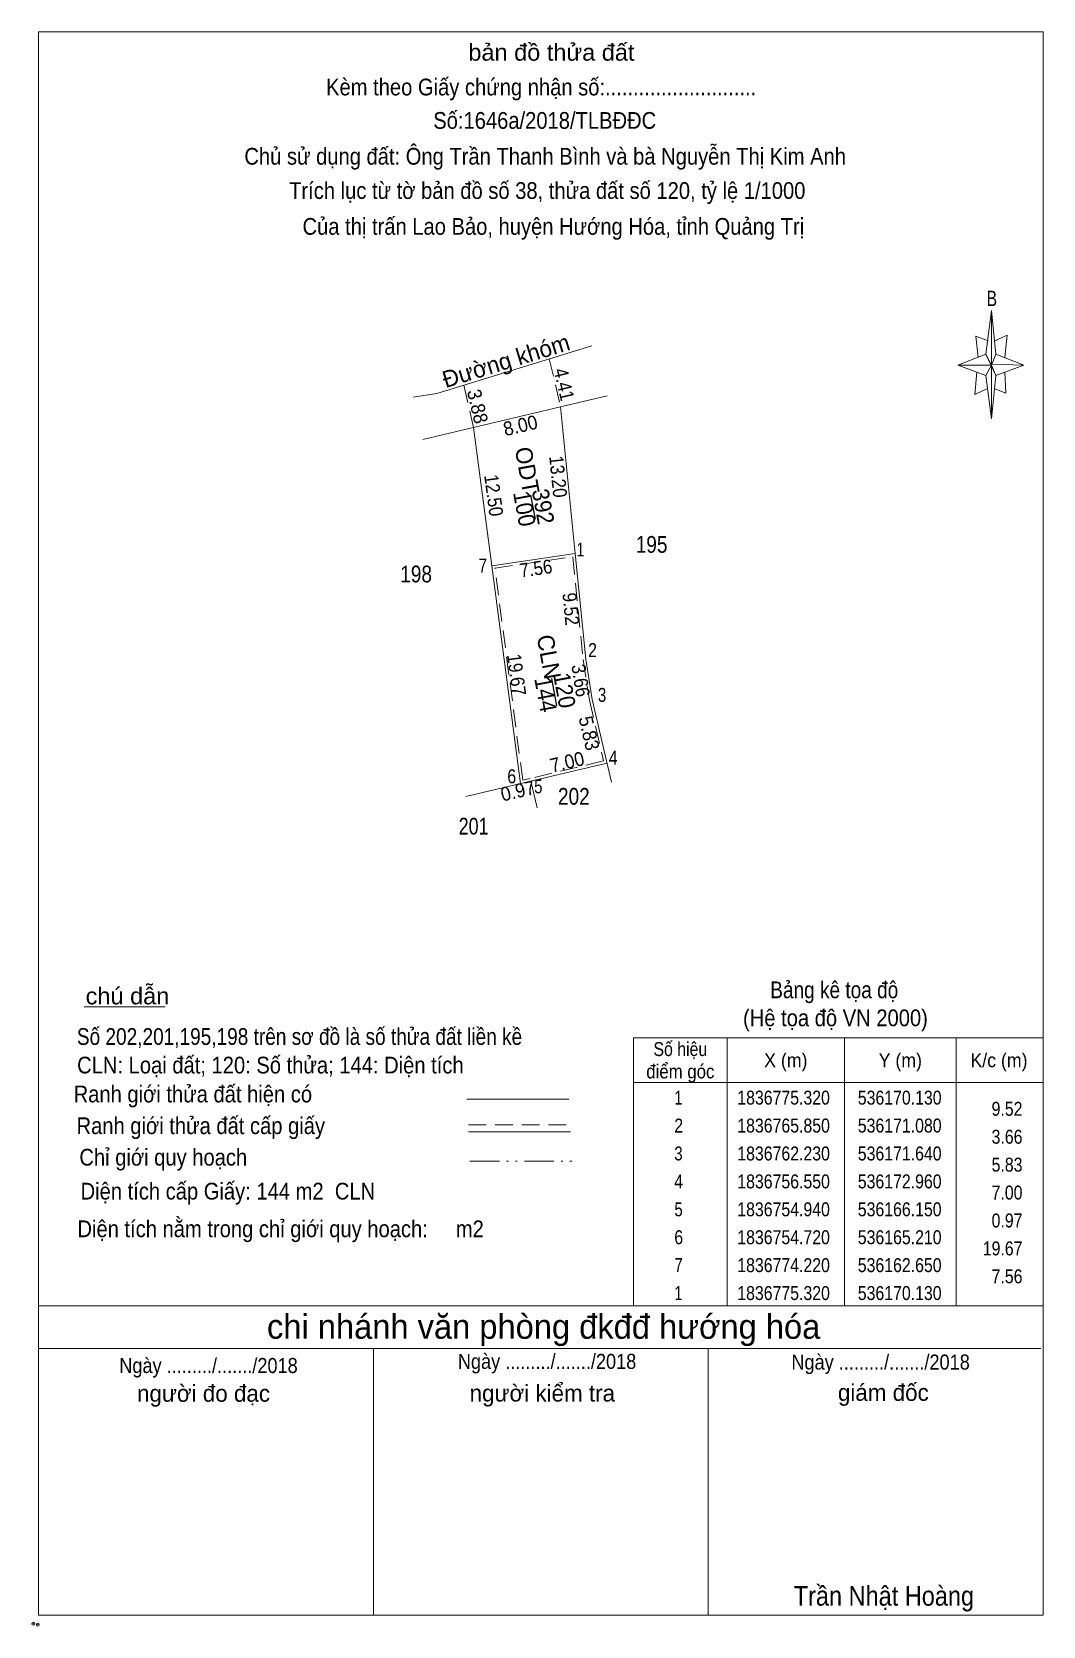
# Model space of a CAD drawing. Header units: centimetres. Extents: x 535572 to 536212, y 1836679 to 1836836.
# Drawn here: x 536121.4 to 536212, y 1836679.3 to 1836822 of the extents above; entities that cross this region are included whole.
import ezdxf
from ezdxf.enums import TextEntityAlignment as Align

# ---------------------------------------------------------------- set-up
doc = ezdxf.new("R2010")
doc.units = ezdxf.units.CM
doc.header["$LTSCALE"] = 0.53
doc.header["$PDMODE"] = 32
doc.header["$PDSIZE"] = 0.265
for name, pattern in [('DASH_DOUBLE_DOT', [9.2, 5, -1.2, 0.3, -1.2, 0.3, -1.2]), ('DOTTED', [1.5, 0.3, -1.2]), ('MEDIUM_DASHED', [4.5, 3, -1.5])]:
    doc.linetypes.add(name, pattern=pattern)
for name, color, linetype, lineweight in [('1', 7, 'DOTTED', 13), ('10', 7, 'Continuous', 25), ('17', 7, 'Continuous', 13), ('2', 7, 'Continuous', 13), ('5', 7, 'Continuous', 13), ('6', 7, 'Continuous', 13), ('63', 7, 'Continuous', 13), ('7', 7, 'Continuous', 13)]:
    doc.layers.add(name, color=color, linetype=linetype, lineweight=lineweight)

msp = doc.modelspace()

# ---------------------------------------------------------------- texts
at = {"layer": '10'}
for s, p in [('ODT', (536165.4686, 1836780.542)), ('CLN', (536167.3928, 1836763.952))]:
    msp.add_text(s, height=1.5, rotation=280.449, dxfattribs=at).set_placement(p, align=Align.RIGHT)
at = {"layer": '10', "width": 0.95}
for s, p in [('392', (536166.5156, 1836779.391)), ('100', (536164.8366, 1836779.196)), ('144', (536166.7366, 1836762.556)), ('120', (536168.4266, 1836762.926))]:
    msp.add_text(s, height=1.5, rotation=280.449, dxfattribs=at).set_placement(p, align=Align.CENTER)
at = {"layer": '5'}
for s, height, width, p in [('bản đồ thửa đất', 1.5, 1.05, (536167.99, 1836819.45)), ('Kèm theo Giấy chứng nhận số:...........................', 1.5, 0.9, (536167.07, 1836816.34)), ('Số:1646a/2018/TLBĐĐC', 1.5, 0.9, (536167.39, 1836813.35)), ('Chủ sử dụng đất: Ông Trần Thanh Bình và bà Nguyễn Thị Kim Anh', 1.5, 0.9, (536167.43, 1836810.14)), ('Trích lục từ tờ bản đồ số 38, thửa đất số 120, tỷ lệ 1/1000 ', 1.5, 0.9, (536167.87, 1836807.07)), ('Của thị trấn Lao Bảo, huyện Hướng Hóa, tỉnh Quảng Trị', 1.5, 0.9, (536168.165, 1836803.86)), ('B', 1.378, 0.75, (536207.45, 1836797.47)), ('Ngày ........./......./2018', 1.35, 0.9, (536137.27, 1836701.92)), ('Ngày ........./......./2018', 1.35, 0.9, (536167.6, 1836702.29)), ('Ngày ........./......./2018', 1.35, 0.9, (536197.48, 1836702.23)), ('Trần Nhật Hoàng', 1.75, 0.9, (536197.775, 1836681.09))]:
    msp.add_text(s, height=height, dxfattribs=dict(at, width=width)).set_placement(p, align=Align.CENTER)
for s, height, p in [('chi nhánh văn phòng đkđđ hướng hóa', 2.187, (536167.295, 1836704.99)), ('người kiểm tra', 1.5, (536167.175, 1836699.37)), ('người đo đạc', 1.5, (536136.825, 1836699.35)), ('giám đốc', 1.5, (536197.725, 1836699.43))]:
    msp.add_text(s, height=height, dxfattribs=at).set_placement(p, align=Align.CENTER)
at = {"layer": '6'}
for s, width, p in [('chú dẫn', 1.05, (536130.01, 1836734.94)), ('Bảng kê tọa độ', 0.85, (536193.33, 1836735.49)), ('(Hệ tọa độ VN 2000)', 0.9, (536193.435, 1836732.98)), ('Ranh giới thửa đất hiện có ', 0.9, (536136.12, 1836726.16)), ('Ranh giới thửa đất cấp giấy', 0.9, (536136.58, 1836723.32)), ('Chỉ giới quy hoạch', 0.9, (536133.22, 1836720.5))]:
    msp.add_text(s, height=1.5, dxfattribs=dict(at, width=width)).set_placement(p, align=Align.CENTER)
for s, width, p in [('Số 202,201,195,198 trên sơ đồ là số thửa đất liền kề', 0.85, (536125.48, 1836731.31)), ('CLN: Loại đất; 120: Số thửa; 144: Diện tích', 0.9, (536125.5, 1836728.75)), ('Diện tích cấp Giấy: 144 m2  CLN', 0.9, (536125.81, 1836717.46)), ('Diện tích nằm trong chỉ giới quy hoạch:     m2', 0.9, (536125.53, 1836714.09))]:
    msp.add_text(s, height=1.5, dxfattribs=dict(at, width=width)).set_placement(p)
at = {"layer": '63'}
for s, rotation, width, p in [('13.20', 275.741, 0.9, (536167.9777, 1836782.1425)), ('12.50', 277.495, 0.9, (536162.2078, 1836780.4465)), ('7.56', 8.366, 0.9, (536166.6891, 1836773.3675)), ('9.52', 275.729, 0.9, (536169.1157, 1836770.2874)), ('19.67', 277.479, 0.9, (536164.254, 1836764.3814)), ('5.83', 283.083, 0.95, (536170.7636, 1836759.0815)), ('7.00', 13.301, 0.95, (536169.5412, 1836756.0373))]:
    msp.add_text(s, height=1.25, rotation=rotation, dxfattribs=dict(at, width=width)).set_placement(p, align=Align.CENTER)
for s, width, p in [(' 1', 0.75, (536170.94, 1836775.05)), (' 7', 0.8, (536162.22, 1836773.61)), (' 2', 0.85, (536172.07, 1836766.04)), (' 3', 0.8, (536172.9, 1836762.03)), (' 4', 0.85, (536173.92, 1836756.4)), (' 6', 0.85, (536164.83, 1836754.74)), (' 5', 0.8, (536167.19, 1836753.84)), ('9.52', 0.85, (536210.19, 1836724.96)), ('3.66', 0.85, (536210.19, 1836722.46)), ('5.83', 0.85, (536210.19, 1836719.96)), ('7.00', 0.85, (536210.19, 1836717.46)), ('0.97', 0.85, (536210.19, 1836714.96)), ('19.67', 0.85, (536210.19, 1836712.46)), ('7.56', 0.85, (536210.19, 1836709.96))]:
    msp.add_text(s, height=1.25, dxfattribs=dict(at, width=width)).set_placement(p, align=Align.RIGHT)
for s, width, p in [('Số hiệu', 0.85, (536179.54, 1836730.31)), ('điểm góc', 0.9, (536179.54, 1836728.31)), ('X (m)', 0.95, (536188.99, 1836729.31)), ('Y (m)', 0.95, (536199.245, 1836729.31)), ('K/c (m)', 0.95, (536208.085, 1836729.31)), (' 1', 0.75, (536179.19, 1836725.96)), ('1836775.320', 0.85, (536188.79, 1836725.96)), ('536170.130', 0.85, (536199.19, 1836725.96)), (' 2', 0.85, (536179.195, 1836723.46)), ('1836765.850', 0.85, (536188.79, 1836723.46)), ('536171.080', 0.85, (536199.19, 1836723.46)), (' 3', 0.8, (536179.185, 1836720.96)), ('1836762.230', 0.85, (536188.79, 1836720.96)), ('536171.640', 0.85, (536199.19, 1836720.96)), (' 4', 0.85, (536179.19, 1836718.46)), ('1836756.550', 0.85, (536188.79, 1836718.46)), ('536172.960', 0.85, (536199.19, 1836718.46)), (' 5', 0.8, (536179.195, 1836715.96)), ('1836754.940', 0.85, (536188.79, 1836715.96)), ('536166.150', 0.85, (536199.19, 1836715.96)), (' 6', 0.85, (536179.195, 1836713.46)), ('1836754.720', 0.85, (536188.79, 1836713.46)), ('536165.210', 0.85, (536199.19, 1836713.46)), (' 7', 0.8, (536179.195, 1836710.96)), ('1836774.220', 0.85, (536188.79, 1836710.96)), ('536162.650', 0.85, (536199.19, 1836710.96)), (' 1', 0.75, (536179.19, 1836708.46)), ('1836775.320', 0.85, (536188.79, 1836708.46)), ('536170.130', 0.85, (536199.19, 1836708.46))]:
    msp.add_text(s, height=1.25, dxfattribs=dict(at, width=width)).set_placement(p, align=Align.CENTER)
at = {"layer": '7'}
msp.add_text('Đường khóm', height=1.5, rotation=17.103, dxfattribs=at).set_placement((536164.1444, 1836791.8567), align=Align.CENTER)
for s, rotation, width, p in [('4.41', 283.218, 0.9, (536168.5187, 1836790.3279)), ('3.88', 283.249, 0.95, (536160.7689, 1836788.3482)), ('8.00', 13.25, 0.95, (536165.3568, 1836786.1748)), ('3.66', 278.794, 0.9, (536169.9989, 1836763.8505)), ('0.97', 13.173, 0.95, (536165.1226, 1836753.447))]:
    msp.add_text(s, height=1.25, rotation=rotation, dxfattribs=dict(at, width=width)).set_placement(p, align=Align.CENTER)
for s, width, p in [('195', 0.85, (536176.965, 1836775.38)), ('198', 0.85, (536155.87, 1836772.73)), ('202', 0.85, (536170, 1836752.82)), ('201', 0.8, (536161.02, 1836750.15))]:
    msp.add_text(s, height=1.5, dxfattribs=dict(at, width=width)).set_placement(p, align=Align.CENTER)

# ---------------------------------------------------------------- linework, layer by layer
at = {"layer": '1', "linetype": 'MEDIUM_DASHED'}
msp.add_lwpolyline([(536169.91, 1836775.03), (536170.83, 1836765.82), (536171.39, 1836762.18), (536172.66, 1836756.74), (536166.09, 1836755.18), (536165.42, 1836755.03), (536162.93, 1836774.01)], close=True, dxfattribs=at)
at = {"layer": '10'}
for p, q in [((536166.12, 1836780.54), (536166.52, 1836778.4)), ((536168, 1836764.11), (536168.46, 1836761.68))]:
    msp.add_line(p, q, dxfattribs=at)
at = {"layer": '17'}
msp.add_line((536126.14, 1836734.73), (536133.38, 1836734.73), dxfattribs=at)
at = {"layer": '2'}
msp.add_line((536162.65, 1836774.22), (536170.13, 1836775.32), dxfattribs=at)
at = {"layer": '5'}
for p, q in [((536122.04, 1836680.23), (536122.04, 1836822.03)), ((536206.91, 1836793.17), (536207.41, 1836797.07)), ((536207.81, 1836793.17), (536210.31, 1836792.17)), ((536206.91, 1836791.27), (536204.41, 1836792.17)), ((536207.81, 1836791.27), (536207.41, 1836787.37)), ((536208.61, 1836791.57), (536208.71, 1836789.67)), ((536208.71, 1836789.67), (536207.71, 1836790.07)), ((536122.04, 1836707.93), (536212.04, 1836707.93)), ((536122.04, 1836704.13), (536211.84, 1836704.13)), ((536122.04, 1836704.13), (536211.84, 1836704.13)), ((536122.04, 1836704.13), (536211.84, 1836704.13)), ((536152.04, 1836680.23), (536152.04, 1836704.13)), ((536182.04, 1836680.23), (536182.04, 1836704.13)), ((536212.04, 1836680.23), (536122.04, 1836680.23))]:
    msp.add_line(p, q, dxfattribs=at)
for points in [[(536122.04, 1836822.03), (536212.04, 1836822.03), (536212.04, 1836680.23)], [(536207.11, 1836794.37), (536206.01, 1836794.77), (536206.21, 1836792.87)], [(536207.71, 1836794.37), (536208.81, 1836794.87), (536208.61, 1836792.87)], [(536207.41, 1836792.17), (536206.91, 1836793.17), (536204.41, 1836792.17)], [(536206.11, 1836791.57), (536205.91, 1836789.57), (536207.01, 1836790.07)], [(536207.41, 1836792.17), (536207.81, 1836791.27), (536210.31, 1836792.17)]]:
    msp.add_lwpolyline(points, dxfattribs=at)
for points in [[(536207.41, 1836797.07), (536207.81, 1836793.17), (536207.41, 1836792.17)], [(536207.41, 1836792.17), (536204.41, 1836792.17), (536206.91, 1836793.17), (536207.81, 1836791.27), (536210.31, 1836792.17), (536207.41, 1836792.27)], [(536207.41, 1836792.17), (536207.41, 1836787.37), (536206.91, 1836791.27)]]:
    msp.add_lwpolyline(points, close=True, dxfattribs=at)
for p in [(536121.58, 1836679.47), (536121.98, 1836679.39)]:
    msp.add_point(p, dxfattribs=at)
at = {"layer": '6'}
for p, q in [((536160.42, 1836726.46), (536169.56, 1836726.46)), ((536160.56, 1836723.53), (536169.7, 1836723.53))]:
    msp.add_line(p, q, dxfattribs=at)
at = {"layer": '6', "linetype": 'MEDIUM_DASHED'}
msp.add_line((536160.56, 1836724.15), (536169.76, 1836724.15), dxfattribs=at)
at = {"layer": '63'}
for p, q in [((536183.74, 1836731.93), (536183.74, 1836707.93)), ((536194.24, 1836731.93), (536194.24, 1836707.93)), ((536204.24, 1836731.93), (536204.24, 1836707.93)), ((536175.34, 1836727.93), (536212.04, 1836727.93))]:
    msp.add_line(p, q, dxfattribs=at)
at = {"layer": '63', "linetype": 'DASH_DOUBLE_DOT'}
msp.add_line((536160.69, 1836720.9), (536169.89, 1836720.9), dxfattribs=at)
at = {"layer": '63'}
msp.add_lwpolyline([(536175.34, 1836731.93), (536212.04, 1836731.93), (536212.04, 1836707.93), (536175.34, 1836707.93)], close=True, dxfattribs=at)
at = {"layer": '7', "linetype": 'MEDIUM_DASHED'}
for p, q in [((536167.8, 1836792.75), (536168.81, 1836788.45)), ((536160.13, 1836790.39), (536161.02, 1836786.61))]:
    msp.add_line(p, q, dxfattribs=at)
at = {"layer": '7'}
for p, q in [((536156.48, 1836785.54), (536168.81, 1836788.45)), ((536168.81, 1836788.45), (536172.97, 1836789.43)), ((536171.08, 1836765.85), (536171.64, 1836762.23)), ((536171.64, 1836762.23), (536173.36, 1836754.83)), ((536172.96, 1836756.55), (536160.31, 1836753.56)), ((536166.15, 1836754.94), (536166.71, 1836752.54))]:
    msp.add_line(p, q, dxfattribs=at)
for points in [[(536155.62, 1836789.31), (536157.72, 1836789.65), (536171.6, 1836793.92)], [(536168.81, 1836788.45), (536170.13, 1836775.32), (536171.08, 1836765.85)], [(536165.21, 1836754.72), (536162.65, 1836774.22), (536161.02, 1836786.61)]]:
    msp.add_lwpolyline(points, dxfattribs=at)

msp.set_redraw_order([(e.dxf.handle, doc.entitydb.next_handle()) for e in msp.query("TEXT MTEXT ATTDEF DIMENSION ARC_DIMENSION")])  # texts and dimensions are drawn at this point

doc.saveas('drawing.dxf')
